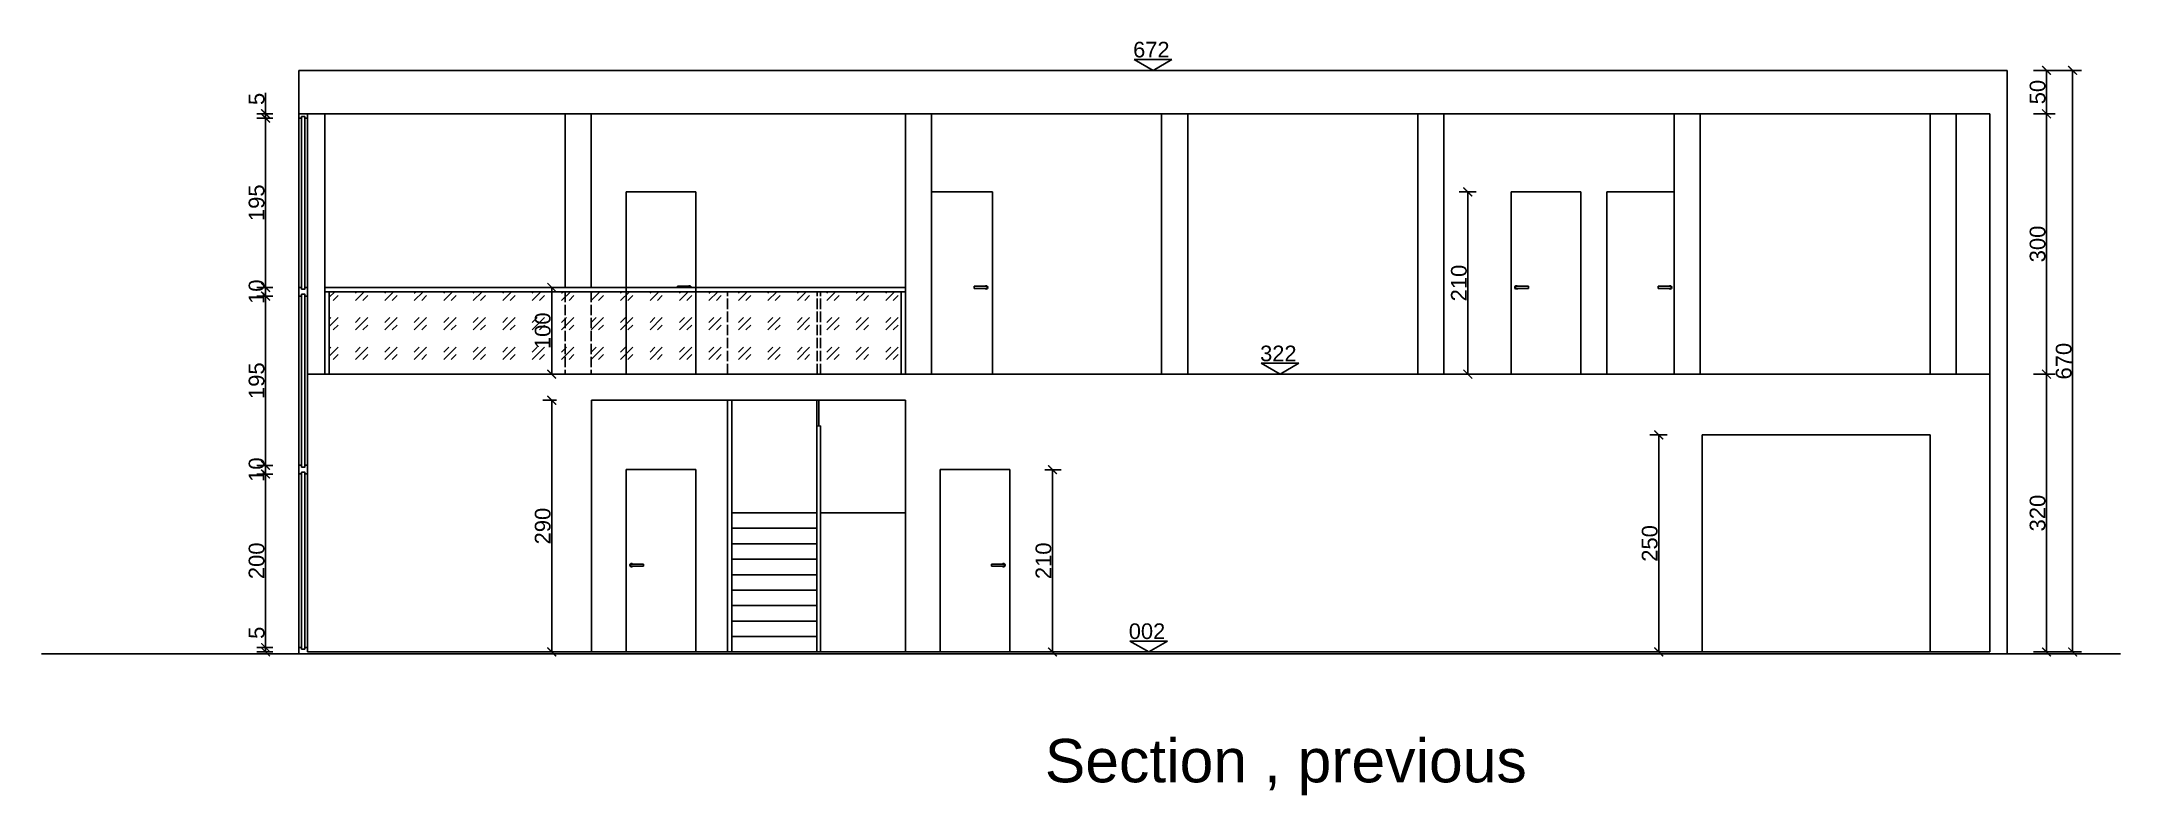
# Model space of a CAD drawing. Header units: millimetres. Extents: x 1227 to 9591, y 2506 to 9588.
# Drawn here: x 7197 to 9591, y 5899 to 6767 of the extents above; entities that cross this region are included whole.
import ezdxf

# ---------------------------------------------------------------- set-up
doc = ezdxf.new("R2010")
doc.units = ezdxf.units.MM
doc.linetypes.add('ACAD_ISO02W100', pattern=[15, 12, -3])
for name, color, linetype in [('glass', 4, 'Continuous'), ('infissi', 8, 'Continuous'), ('linee a vista', 5, 'Continuous'), ('sectioned walls', 7, 'Continuous')]:
    doc.layers.add(name, color=color, linetype=linetype)
doc.layers.add('Quote', color=2, linetype='Continuous', lineweight=9)
doc.styles.get("Standard").update_dxf_attribs({"font": 'arial.ttf'})
doc.dimstyles.new('ISO-25', dxfattribs={"dimscale": 1.006, "dimtxt": 2.5, "dimasz": 2.5, "dimexe": 1.251, "dimexo": 0.625, "dimtad": 1, "dimtxsty": 'Standard', "dimcen": 2.5, "dimadec": 0, "dimazin": 0, "dimtfac": 1, "dimtmove": 0, "dimatfit": 3, "dimfxl": 1, "dimarcsym": 0})

msp = doc.modelspace()

# ---------------------------------------------------------------- texts
at = {"layer": 'linee a vista', "color": 3, "linetype": 'ACAD_ISO02W100', "lineweight": 0, "insert": (8352.176, 5963.906), "char_height": 50, "attachment_point": 1}
msp.add_mtext_dynamic_manual_height_columns('Section , previous', width=567.98381, gutter_width=12.5, heights=[0], dxfattribs=at)
at = {"layer": 'Quote', "char_height": 18, "attachment_point": 1}
for s, insert in [('\\pxt6;672', (8453.903, 6767.024)), ('322', (8600.203, 6417.024)), ('002', (8448.905, 6097.024))]:
    msp.add_mtext_dynamic_manual_height_columns(s, width=247.53185, gutter_width=70.05, heights=[0], dxfattribs=dict(at, insert=insert))

# ---------------------------------------------------------------- blocks, each defined once
blk = doc.blocks.new('_ArchTick')
at = {"color": 0, "linetype": 'ByBlock', "const_width": 0.15}
blk.add_lwpolyline([(-0.5, -0.5), (0.5, 0.5)], dxfattribs=at)
blk = doc.blocks.new('*D6')
at = {"layer": 'Defpoints', "color": 0, "transparency": 16777216}
for p in [(9440.8, 6384.1), (9506, 6384.1), (9440.8, 6064.1)]:
    blk.add_point(p, dxfattribs=at)
at = {"layer": 'Quote', "color": 0, "lineweight": -2, "transparency": 16777216}
for p, q in [((9491.1, 6384.1), (9516.1, 6384.1)), ((9506, 6064.1), (9506, 6384.1)), ((9491.1, 6064.1), (9516.1, 6064.1))]:
    blk.add_line(p, q, dxfattribs=at)
at = {"layer": 'Quote', "color": 0, "lineweight": -2, "transparency": 16777216, "xscale": 10.06, "yscale": 10.06, "zscale": 10.06}
for p, rotation in [((9506, 6384.1), 90), ((9506, 6064.1), 270)]:
    blk.add_blockref('_ArchTick', p, dxfattribs=dict(at, rotation=rotation))
at = {"layer": 'Quote', "color": 0, "transparency": 16777216, "insert": (9495.8, 6224.1), "char_height": 18.11, "attachment_point": 5, "rotation": 90}
blk.add_mtext('320', dxfattribs=at)
blk = doc.blocks.new('*D7')
at = {"layer": 'Defpoints', "color": 0, "transparency": 16777216}
for p in [(9440.8, 6684.1), (9506, 6684.1), (9440.8, 6384.1)]:
    blk.add_point(p, dxfattribs=at)
at = {"layer": 'Quote', "color": 0, "lineweight": -2, "transparency": 16777216}
for p, q in [((9491.1, 6684.1), (9516.1, 6684.1)), ((9506, 6384.1), (9506, 6684.1)), ((9491.1, 6384.1), (9516.1, 6384.1))]:
    blk.add_line(p, q, dxfattribs=at)
at = {"layer": 'Quote', "color": 0, "lineweight": -2, "transparency": 16777216, "xscale": 10.06, "yscale": 10.06, "zscale": 10.06}
for p, rotation in [((9506, 6684.1), 90), ((9506, 6384.1), 270)]:
    blk.add_blockref('_ArchTick', p, dxfattribs=dict(at, rotation=rotation))
at = {"layer": 'Quote', "color": 0, "transparency": 16777216, "insert": (9495.8, 6534.1), "char_height": 18.11, "attachment_point": 5, "rotation": 90}
blk.add_mtext('300', dxfattribs=at)
blk = doc.blocks.new('*D8')
at = {"layer": 'Defpoints', "color": 0, "transparency": 16777216}
for p in [(9440.8, 6734.1), (9506, 6734.1), (9440.8, 6684.1)]:
    blk.add_point(p, dxfattribs=at)
at = {"layer": 'Quote', "color": 0, "lineweight": -2, "transparency": 16777216}
for p, q in [((9491.1, 6734.1), (9516.1, 6734.1)), ((9506, 6684.1), (9506, 6734.1)), ((9491.1, 6684.1), (9516.1, 6684.1))]:
    blk.add_line(p, q, dxfattribs=at)
at = {"layer": 'Quote', "color": 0, "lineweight": -2, "transparency": 16777216, "xscale": 10.06, "yscale": 10.06, "zscale": 10.06}
for p, rotation in [((9506, 6734.1), 90), ((9506, 6684.1), 270)]:
    blk.add_blockref('_ArchTick', p, dxfattribs=dict(at, rotation=rotation))
at = {"layer": 'Quote', "color": 0, "transparency": 16777216, "insert": (9495.8, 6709.1), "char_height": 18.11, "attachment_point": 5, "rotation": 90}
blk.add_mtext('50', dxfattribs=at)
blk = doc.blocks.new('*D2')
at = {"layer": 'Defpoints', "color": 0, "transparency": 16777216}
for p in [(9440.8, 6734.1), (9536.1, 6734.1), (9440.8, 6064.1)]:
    blk.add_point(p, dxfattribs=at)
at = {"layer": 'Quote', "color": 0, "lineweight": -2, "transparency": 16777216}
for p, q in [((9491.1, 6734.1), (9546.2, 6734.1)), ((9536.1, 6064.1), (9536.1, 6734.1)), ((9491.1, 6064.1), (9546.2, 6064.1))]:
    blk.add_line(p, q, dxfattribs=at)
at = {"layer": 'Quote', "color": 0, "lineweight": -2, "transparency": 16777216, "xscale": 10.06, "yscale": 10.06, "zscale": 10.06}
for p, rotation in [((9536.1, 6734.1), 90), ((9536.1, 6064.1), 270)]:
    blk.add_blockref('_ArchTick', p, dxfattribs=dict(at, rotation=rotation))
at = {"layer": 'Quote', "color": 0, "transparency": 16777216, "insert": (9525.9, 6399.1), "char_height": 18.11, "attachment_point": 5, "rotation": 90}
blk.add_mtext('670', dxfattribs=at)
blk = doc.blocks.new('*D9')
at = {"layer": 'Defpoints', "color": 0, "transparency": 16777216}
for p in [(9109.2, 6314.1), (9059.3, 6064.1), (9109.2, 6064.1)]:
    blk.add_point(p, dxfattribs=at)
at = {"layer": 'Quote', "color": 0, "lineweight": -2, "transparency": 16777216}
for p, q in [((9069, 6314.1), (9049.2, 6314.1)), ((9059.3, 6314.1), (9059.3, 6064.1)), ((9069, 6064.1), (9049.2, 6064.1))]:
    blk.add_line(p, q, dxfattribs=at)
at = {"layer": 'Quote', "color": 0, "lineweight": -2, "transparency": 16777216, "xscale": 10.06, "yscale": 10.06, "zscale": 10.06}
for p, rotation in [((9059.3, 6314.1), 90), ((9059.3, 6064.1), 270)]:
    blk.add_blockref('_ArchTick', p, dxfattribs=dict(at, rotation=rotation))
at = {"layer": 'Quote', "color": 0, "transparency": 16777216, "insert": (9049, 6189.1), "char_height": 18.11, "attachment_point": 5, "rotation": 90}
blk.add_mtext('250', dxfattribs=at)
blk = doc.blocks.new('*D10')
at = {"layer": 'Defpoints', "color": 0, "transparency": 16777216}
for p in [(7829.8, 6354.1), (7784.2, 6064.1), (7829.8, 6064.1)]:
    blk.add_point(p, dxfattribs=at)
at = {"layer": 'Quote', "color": 0, "lineweight": -2, "transparency": 16777216}
for p, q in [((7789.6, 6354.1), (7774.1, 6354.1)), ((7784.2, 6354.1), (7784.2, 6064.1)), ((7789.6, 6064.1), (7774.1, 6064.1))]:
    blk.add_line(p, q, dxfattribs=at)
at = {"layer": 'Quote', "color": 0, "lineweight": -2, "transparency": 16777216, "xscale": 10.06, "yscale": 10.06, "zscale": 10.06}
for p, rotation in [((7784.2, 6354.1), 90), ((7784.2, 6064.1), 270)]:
    blk.add_blockref('_ArchTick', p, dxfattribs=dict(at, rotation=rotation))
at = {"layer": 'Quote', "color": 0, "transparency": 16777216, "insert": (7773.9, 6209.1), "char_height": 18.11, "attachment_point": 5, "rotation": 90}
blk.add_mtext('290', dxfattribs=at)
blk = doc.blocks.new('*D11')
at = {"layer": 'Defpoints', "color": 0, "transparency": 16777216}
for p in [(8311.9, 6274.1), (8311.9, 6064.1), (8361, 6064.1)]:
    blk.add_point(p, dxfattribs=at)
at = {"layer": 'Quote', "color": 0, "lineweight": -2, "transparency": 16777216}
for p, q in [((8352.2, 6274.1), (8371, 6274.1)), ((8361, 6274.1), (8361, 6064.1)), ((8352.2, 6064.1), (8371, 6064.1))]:
    blk.add_line(p, q, dxfattribs=at)
at = {"layer": 'Quote', "color": 0, "lineweight": -2, "transparency": 16777216, "xscale": 10.06, "yscale": 10.06, "zscale": 10.06}
for p, rotation in [((8361, 6274.1), 90), ((8361, 6064.1), 270)]:
    blk.add_blockref('_ArchTick', p, dxfattribs=dict(at, rotation=rotation))
at = {"layer": 'Quote', "color": 0, "transparency": 16777216, "insert": (8350.7, 6169.1), "char_height": 18.11, "attachment_point": 5, "rotation": 90}
blk.add_mtext('210', dxfattribs=at)
blk = doc.blocks.new('*D3')
at = {"layer": 'Defpoints', "color": 0, "transparency": 16777216}
for p in [(7829.8, 6484.1), (7784.2, 6384.1), (7829.8, 6384.1)]:
    blk.add_point(p, dxfattribs=at)
at = {"layer": 'Quote', "color": 0, "lineweight": -2, "transparency": 16777216}
for p, q in [((7789.5, 6484.1), (7774.1, 6484.1)), ((7784.2, 6484.1), (7784.2, 6384.1)), ((7789.5, 6384.1), (7774.1, 6384.1))]:
    blk.add_line(p, q, dxfattribs=at)
at = {"layer": 'Quote', "color": 0, "lineweight": -2, "transparency": 16777216, "xscale": 10.06, "yscale": 10.06, "zscale": 10.06}
for p, rotation in [((7784.2, 6484.1), 90), ((7784.2, 6384.1), 270)]:
    blk.add_blockref('_ArchTick', p, dxfattribs=dict(at, rotation=rotation))
at = {"layer": 'Quote', "color": 0, "transparency": 16777216, "insert": (7773.9, 6434.1), "char_height": 18.11, "attachment_point": 5, "rotation": 90}
blk.add_mtext('100', dxfattribs=at)
blk = doc.blocks.new('*D12')
at = {"layer": 'Defpoints', "color": 0, "transparency": 16777216}
for p in [(8889.4, 6594.1), (8839.4, 6384.1), (8889.4, 6384.1)]:
    blk.add_point(p, dxfattribs=at)
at = {"layer": 'Quote', "color": 0, "lineweight": -2, "transparency": 16777216}
for p, q in [((8849.2, 6594.1), (8829.4, 6594.1)), ((8839.4, 6594.1), (8839.4, 6384.1)), ((8849.2, 6384.1), (8829.4, 6384.1))]:
    blk.add_line(p, q, dxfattribs=at)
at = {"layer": 'Quote', "color": 0, "lineweight": -2, "transparency": 16777216, "xscale": 10.06, "yscale": 10.06, "zscale": 10.06}
for p, rotation in [((8839.4, 6594.1), 90), ((8839.4, 6384.1), 270)]:
    blk.add_blockref('_ArchTick', p, dxfattribs=dict(at, rotation=rotation))
at = {"layer": 'Quote', "color": 0, "transparency": 16777216, "insert": (8829.2, 6489.1), "char_height": 18.11, "attachment_point": 5, "rotation": 90}
blk.add_mtext('210', dxfattribs=at)
blk = doc.blocks.new('*D13')
at = {"layer": 'Defpoints', "color": 0, "transparency": 16777216}
for p in [(7454.6, 6069.1), (7503, 6069.1), (7503, 6064.1)]:
    blk.add_point(p, dxfattribs=at)
at = {"layer": 'Quote', "color": 0, "lineweight": -2, "transparency": 16777216}
for p, q in [((7454.6, 6069.1), (7454.6, 6093.2)), ((7462.8, 6069.1), (7444.5, 6069.1)), ((7462.8, 6064.1), (7444.5, 6064.1)), ((7454.6, 6064.1), (7454.6, 6069.1))]:
    blk.add_line(p, q, dxfattribs=at)
at = {"layer": 'Quote', "color": 0, "lineweight": -2, "transparency": 16777216, "xscale": 10.06, "yscale": 10.06, "zscale": 10.06}
for p, rotation in [((7454.6, 6069.1), 90), ((7454.6, 6064.1), 270)]:
    blk.add_blockref('_ArchTick', p, dxfattribs=dict(at, rotation=rotation))
at = {"layer": 'Quote', "color": 0, "transparency": 16777216, "insert": (7444.4, 6086.2), "char_height": 18.1, "attachment_point": 5, "rotation": 90}
blk.add_mtext('5', dxfattribs=at)
blk = doc.blocks.new('*D14')
at = {"layer": 'Defpoints', "color": 0, "transparency": 16777216}
for p in [(7454.6, 6269.1), (7503, 6269.1), (7503, 6069.1)]:
    blk.add_point(p, dxfattribs=at)
at = {"layer": 'Quote', "color": 0, "lineweight": -2, "transparency": 16777216}
for p, q in [((7462.8, 6269.1), (7444.5, 6269.1)), ((7454.6, 6069.1), (7454.6, 6269.1)), ((7462.8, 6069.1), (7444.5, 6069.1))]:
    blk.add_line(p, q, dxfattribs=at)
at = {"layer": 'Quote', "color": 0, "lineweight": -2, "transparency": 16777216, "xscale": 10.06, "yscale": 10.06, "zscale": 10.06}
for p, rotation in [((7454.6, 6269.1), 90), ((7454.6, 6069.1), 270)]:
    blk.add_blockref('_ArchTick', p, dxfattribs=dict(at, rotation=rotation))
at = {"layer": 'Quote', "color": 0, "transparency": 16777216, "insert": (7444.3, 6169.1), "char_height": 18.11, "attachment_point": 5, "rotation": 90}
blk.add_mtext('200', dxfattribs=at)
blk = doc.blocks.new('*D4')
at = {"layer": 'Defpoints', "color": 0, "transparency": 16777216}
for p in [(7454.6, 6279.1), (7503, 6279.1), (7503, 6269.1)]:
    blk.add_point(p, dxfattribs=at)
at = {"layer": 'Quote', "color": 0, "lineweight": -2, "transparency": 16777216}
for p, q in [((7462.8, 6279.1), (7444.5, 6279.1)), ((7454.6, 6269.1), (7454.6, 6279.1)), ((7462.8, 6269.1), (7444.5, 6269.1))]:
    blk.add_line(p, q, dxfattribs=at)
at = {"layer": 'Quote', "color": 0, "lineweight": -2, "transparency": 16777216, "xscale": 10.06, "yscale": 10.06, "zscale": 10.06}
for p, rotation in [((7454.6, 6279.1), 90), ((7454.6, 6269.1), 270)]:
    blk.add_blockref('_ArchTick', p, dxfattribs=dict(at, rotation=rotation))
at = {"layer": 'Quote', "color": 0, "transparency": 16777216, "insert": (7444.3, 6274.1), "char_height": 18.11, "attachment_point": 5, "rotation": 90}
blk.add_mtext('10', dxfattribs=at)
blk = doc.blocks.new('*D15')
at = {"layer": 'Defpoints', "color": 0, "transparency": 16777216}
for p in [(7454.6, 6474.1), (7503, 6474.1), (7503, 6279.1)]:
    blk.add_point(p, dxfattribs=at)
at = {"layer": 'Quote', "color": 0, "lineweight": -2, "transparency": 16777216}
for p, q in [((7462.8, 6474.1), (7444.5, 6474.1)), ((7454.6, 6279.1), (7454.6, 6474.1)), ((7462.8, 6279.1), (7444.5, 6279.1))]:
    blk.add_line(p, q, dxfattribs=at)
at = {"layer": 'Quote', "color": 0, "lineweight": -2, "transparency": 16777216, "xscale": 10.06, "yscale": 10.06, "zscale": 10.06}
for p, rotation in [((7454.6, 6474.1), 90), ((7454.6, 6279.1), 270)]:
    blk.add_blockref('_ArchTick', p, dxfattribs=dict(at, rotation=rotation))
at = {"layer": 'Quote', "color": 0, "transparency": 16777216, "insert": (7444.3, 6376.6), "char_height": 18.11, "attachment_point": 5, "rotation": 90}
blk.add_mtext('195', dxfattribs=at)
blk = doc.blocks.new('*D5')
at = {"layer": 'Defpoints', "color": 0, "transparency": 16777216}
for p in [(7454.6, 6484.1), (7503, 6484.1), (7503, 6474.1)]:
    blk.add_point(p, dxfattribs=at)
at = {"layer": 'Quote', "color": 0, "lineweight": -2, "transparency": 16777216}
for p, q in [((7462.8, 6484.1), (7444.5, 6484.1)), ((7462.8, 6474.1), (7444.5, 6474.1)), ((7454.6, 6474.1), (7454.6, 6484.1))]:
    blk.add_line(p, q, dxfattribs=at)
at = {"layer": 'Quote', "color": 0, "lineweight": -2, "transparency": 16777216, "xscale": 10.06, "yscale": 10.06, "zscale": 10.06}
for p, rotation in [((7454.6, 6484.1), 90), ((7454.6, 6474.1), 270)]:
    blk.add_blockref('_ArchTick', p, dxfattribs=dict(at, rotation=rotation))
at = {"layer": 'Quote', "color": 0, "transparency": 16777216, "insert": (7444.3, 6479.1), "char_height": 18.11, "attachment_point": 5, "rotation": 90}
blk.add_mtext('10', dxfattribs=at)
blk = doc.blocks.new('*D16')
at = {"layer": 'Defpoints', "color": 0, "transparency": 16777216}
for p in [(7454.6, 6679.1), (7503, 6679.1), (7503, 6484.1)]:
    blk.add_point(p, dxfattribs=at)
at = {"layer": 'Quote', "color": 0, "lineweight": -2, "transparency": 16777216}
for p, q in [((7462.8, 6679.1), (7444.5, 6679.1)), ((7454.6, 6484.1), (7454.6, 6679.1)), ((7462.7, 6484.1), (7444.5, 6484.1))]:
    blk.add_line(p, q, dxfattribs=at)
at = {"layer": 'Quote', "color": 0, "lineweight": -2, "transparency": 16777216, "xscale": 10.06, "yscale": 10.06, "zscale": 10.06}
for p, rotation in [((7454.6, 6679.1), 90), ((7454.6, 6484.1), 270)]:
    blk.add_blockref('_ArchTick', p, dxfattribs=dict(at, rotation=rotation))
at = {"layer": 'Quote', "color": 0, "transparency": 16777216, "insert": (7444.3, 6581.6), "char_height": 18.11, "attachment_point": 5, "rotation": 90}
blk.add_mtext('195', dxfattribs=at)
blk = doc.blocks.new('*D17')
at = {"layer": 'Defpoints', "color": 0, "transparency": 16777216}
for p in [(7454.6, 6684.1), (7503, 6684.1), (7503, 6679.1)]:
    blk.add_point(p, dxfattribs=at)
at = {"layer": 'Quote', "color": 0, "lineweight": -2, "transparency": 16777216}
for p, q in [((7454.6, 6684.1), (7454.6, 6708.2)), ((7462.8, 6684.1), (7444.5, 6684.1)), ((7454.6, 6679.1), (7454.6, 6684.1)), ((7462.8, 6679.1), (7444.5, 6679.1))]:
    blk.add_line(p, q, dxfattribs=at)
at = {"layer": 'Quote', "color": 0, "lineweight": -2, "transparency": 16777216, "xscale": 10.06, "yscale": 10.06, "zscale": 10.06}
for p, rotation in [((7454.6, 6684.1), 90), ((7454.6, 6679.1), 270)]:
    blk.add_blockref('_ArchTick', p, dxfattribs=dict(at, rotation=rotation))
at = {"layer": 'Quote', "color": 0, "transparency": 16777216, "insert": (7444.4, 6701.2), "char_height": 18.1, "attachment_point": 5, "rotation": 90}
blk.add_mtext('5', dxfattribs=at)

# ---------------------------------------------------------------- dimensions: what is measured, and where the dimension line sits
at = {"layer": 'Quote'}
for base, p1, p2, override, picture, middle in [((9506.037, 6734.137), (9440.849, 6684.137), (9440.849, 6734.137), {"dimtxt": 18, "dimasz": 10, "dimexe": 10, "dimexo": 50, "dimgap": 1, "dimblk1": 'ArchTick', "dimblk2": 'ArchTick', "dimsah": 1}, '*D8', (9495.786, 6709.137)), ((9536.12, 6734.137), (9440.849, 6064.137), (9440.849, 6734.137), {"dimtxt": 18, "dimasz": 10, "dimexe": 10, "dimexo": 50, "dimgap": 1, "dimblk1": 'ArchTick', "dimblk2": 'ArchTick', "dimsah": 1}, '*D2', (9525.869, 6399.137)), ((7454.583, 6684.137), (7502.991, 6679.137), (7502.991, 6684.137), {"dimtxt": 18, "dimasz": 10, "dimexe": 10, "dimexo": 40, "dimgap": 1, "dimblk1": 'ArchTick', "dimblk2": 'ArchTick', "dimsah": 1}, '*D17', (7444.369, 6701.207)), ((7454.583, 6679.137), (7502.987, 6484.137), (7502.991, 6679.137), {"dimtxt": 18, "dimasz": 10, "dimexe": 10, "dimexo": 40, "dimgap": 1, "dimblk1": 'ArchTick', "dimblk2": 'ArchTick', "dimsah": 1}, '*D16', (7444.332, 6581.637)), ((9506.037, 6684.137), (9440.849, 6384.137), (9440.849, 6684.137), {"dimtxt": 18, "dimasz": 10, "dimexe": 10, "dimexo": 50, "dimgap": 1, "dimblk1": 'ArchTick', "dimblk2": 'ArchTick', "dimsah": 1}, '*D7', (9495.78, 6534.137)), ((8839.412, 6384.137), (8889.395, 6594.137), (8889.395, 6384.137), {"dimtxt": 18, "dimasz": 10, "dimexe": 10, "dimexo": 40, "dimgap": 1, "dimblk1": 'ArchTick', "dimblk2": 'ArchTick', "dimsah": 1}, '*D12', (8829.16, 6489.137)), ((7784.158, 6384.137), (7829.79, 6484.137), (7829.79, 6384.137), {"dimtxt": 18, "dimasz": 10, "dimexe": 10, "dimexo": 40, "dimgap": 1, "dimblk1": 'ArchTick', "dimblk2": 'ArchTick', "dimsah": 1}, '*D3', (7773.907, 6434.137)), ((7454.583, 6474.137), (7502.991, 6279.137), (7502.991, 6474.137), {"dimtxt": 18, "dimasz": 10, "dimexe": 10, "dimexo": 40, "dimgap": 1, "dimblk1": 'ArchTick', "dimblk2": 'ArchTick', "dimsah": 1}, '*D15', (7444.332, 6376.637)), ((9506.037, 6384.137), (9440.849, 6064.137), (9440.849, 6384.137), {"dimtxt": 18, "dimasz": 10, "dimexe": 10, "dimexo": 50, "dimgap": 1, "dimblk1": 'ArchTick', "dimblk2": 'ArchTick', "dimsah": 1}, '*D6', (9495.78, 6224.137)), ((7784.158, 6064.137), (7829.835, 6354.137), (7829.835, 6064.137), {"dimtxt": 18, "dimasz": 10, "dimexe": 10, "dimexo": 40, "dimgap": 1, "dimblk1": 'ArchTick', "dimblk2": 'ArchTick', "dimsah": 1}, '*D10', (7773.907, 6209.137)), ((9059.255, 6064.137), (9109.249, 6314.137), (9109.249, 6064.137), {"dimtxt": 18, "dimasz": 10, "dimexe": 10, "dimexo": 40, "dimgap": 1, "dimblk1": 'ArchTick', "dimblk2": 'ArchTick', "dimsah": 1}, '*D9', (9049.004, 6189.137)), ((7454.583, 6269.137), (7502.991, 6069.137), (7502.991, 6269.137), {"dimtxt": 18, "dimasz": 10, "dimexe": 10, "dimexo": 40, "dimgap": 1, "dimblk1": 'ArchTick', "dimblk2": 'ArchTick', "dimsah": 1}, '*D14', (7444.332, 6169.137)), ((8360.961, 6064.137), (8311.922, 6274.137), (8311.922, 6064.137), {"dimtxt": 18, "dimasz": 10, "dimexe": 10, "dimexo": 40, "dimgap": 1, "dimblk1": 'ArchTick', "dimblk2": 'ArchTick', "dimsah": 1}, '*D11', (8350.709, 6169.137)), ((7454.583, 6069.137), (7502.991, 6064.137), (7502.991, 6069.137), {"dimtxt": 18, "dimasz": 10, "dimexe": 10, "dimexo": 40, "dimgap": 1, "dimblk1": 'ArchTick', "dimblk2": 'ArchTick', "dimsah": 1}, '*D13', (7444.369, 6086.207))]:
    dim = msp.add_linear_dim(base=base, p1=p1, p2=p2, angle=90, dimstyle='ISO-25', override=override, dxfattribs=at)
    dim.commit()
    dim.dimension.update_dxf_attribs({"geometry": picture, "text_midpoint": middle})
for base, p1, p2, picture, middle in [((7454.583, 6484.137), (7502.991, 6474.137), (7502.991, 6484.137), '*D5', (7454.583, 6479.137)), ((7454.583, 6279.137), (7502.991, 6269.137), (7502.991, 6279.137), '*D4', (7454.583, 6274.137))]:
    dim = msp.add_linear_dim(base=base, p1=p1, p2=p2, angle=90, dimstyle='ISO-25', override={"dimtxt": 18, "dimasz": 10, "dimexe": 10, "dimexo": 40, "dimgap": 1, "dimblk1": 'ArchTick', "dimblk2": 'ArchTick', "dimsah": 1}, dxfattribs=at)
    dim.commit()
    dim.dimension.update_dxf_attribs({"geometry": picture, "text_midpoint": middle, "dimtype": 160})

# ---------------------------------------------------------------- hatches: boundary and pattern name
at = {"layer": 'glass'}
h = msp.add_hatch(dxfattribs=at)
h.set_pattern_fill('GOST_GLASS', color=256, scale=4)
h.set_pattern_definition([(45, (1346.805, -3679.372), (33.941125, 0), [20, -28]), (45, (1355.29, -3679.372), (33.941125, 0), [8, -40]), (45, (1346.805, -3670.887), (33.941125, 0), [8, -40])])
h.paths.add_polyline_path([(7799.79, 6479.137), (7527.951, 6479.137), (7527.951, 6384.137), (7799.79, 6384.137)])
h.paths.add_polyline_path([(7829.79, 6479.137), (7799.79, 6479.137), (7799.79, 6384.137), (7829.79, 6384.137)])
h.paths.add_polyline_path([(8186.669, 6479.137), (7829.79, 6479.137), (7829.79, 6384.137), (8186.669, 6384.137)])

# ---------------------------------------------------------------- linework, layer by layer
for p, q in [((8476.918, 6734.137), (8455.267, 6746.637)), ((8455.267, 6746.637), (8498.568, 6746.637)), ((8476.918, 6734.137), (8498.568, 6746.637)), ((9460.849, 6062.137), (9460.849, 6734.137)), ((9440.849, 6064.137), (9440.849, 6684.137)), ((8623.218, 6384.137), (8601.567, 6396.637)), ((8601.567, 6396.637), (8644.869, 6396.637)), ((8623.218, 6384.137), (8644.869, 6396.637)), ((7196.576, 6062.137), (9591.137, 6062.137)), ((7502.991, 6064.137), (9440.849, 6064.137)), ((8471.92, 6064.137), (8450.269, 6076.637)), ((8450.269, 6076.637), (8493.57, 6076.637)), ((8471.92, 6064.137), (8493.57, 6076.637))]:
    msp.add_line(p, q)
at = {"layer": 'glass', "color": 8}
for p, q in [((7492.987, 6484.137), (7492.987, 6679.137)), ((7502.987, 6484.137), (7502.991, 6679.137)), ((7492.987, 6279.137), (7492.987, 6474.137)), ((7502.987, 6279.137), (7502.987, 6474.137)), ((7492.987, 6069.137), (7492.987, 6269.137)), ((7502.991, 6069.137), (7502.991, 6269.137))]:
    msp.add_line(p, q, dxfattribs=at)
at = {"layer": 'glass'}
for p, q in [((7495.987, 6482.137), (7495.987, 6679.137)), ((7499.987, 6482.137), (7499.987, 6679.137)), ((7495.987, 6277.137), (7495.987, 6476.137)), ((7499.987, 6277.137), (7499.987, 6476.137)), ((7495.987, 6069.137), (7495.987, 6271.137)), ((7499.987, 6069.137), (7499.987, 6271.137))]:
    msp.add_line(p, q, dxfattribs=at)
at = {"layer": 'infissi'}
for p, q in [((7869.991, 6384.137), (7869.991, 6594.137)), ((7869.991, 6594.137), (7950.219, 6594.137)), ((7950.219, 6384.137), (7950.219, 6594.137)), ((8221.669, 6594.137), (8291.904, 6594.137)), ((8291.904, 6384.137), (8291.904, 6594.137)), ((8889.395, 6384.137), (8889.395, 6594.137)), ((8889.395, 6594.137), (8969.623, 6594.137)), ((8969.623, 6384.137), (8969.623, 6594.137)), ((8999.623, 6384.137), (8999.623, 6594.137)), ((8999.623, 6594.137), (9076.916, 6594.137)), ((7928.932, 6484.137), (7928.932, 6485.387)), ((7928.932, 6485.387), (7943.932, 6485.387)), ((7943.932, 6485.387), (7943.932, 6484.137)), ((8270.617, 6482.887), (8270.617, 6485.387)), ((8270.617, 6485.387), (8285.617, 6485.387)), ((8285.617, 6482.887), (8270.617, 6482.887)), ((8285.617, 6485.387), (8285.617, 6482.887)), ((8909.395, 6485.387), (8894.395, 6485.387)), ((8894.395, 6485.387), (8894.395, 6482.887)), ((8894.395, 6482.887), (8909.395, 6482.887)), ((8909.395, 6482.887), (8909.395, 6485.387)), ((9058.564, 6482.887), (9058.564, 6485.387)), ((9058.564, 6485.387), (9073.564, 6485.387)), ((9073.564, 6482.887), (9058.564, 6482.887)), ((9073.564, 6485.387), (9073.564, 6482.887)), ((7870.006, 6064.137), (7870.006, 6274.137)), ((7870.006, 6274.137), (7950.233, 6274.137)), ((7950.233, 6064.137), (7950.233, 6274.137)), ((8231.694, 6064.137), (8231.694, 6274.137)), ((8231.694, 6274.137), (8311.922, 6274.137)), ((8311.922, 6064.137), (8311.922, 6274.137)), ((7870.006, 6064.137), (7870.006, 6164.137)), ((7890.006, 6165.387), (7875.006, 6165.387)), ((7875.006, 6165.387), (7875.006, 6162.887)), ((7875.006, 6162.887), (7890.006, 6162.887)), ((7890.006, 6162.887), (7890.006, 6165.387)), ((8290.635, 6162.887), (8290.635, 6165.387)), ((8290.635, 6165.387), (8305.635, 6165.387)), ((8305.635, 6162.887), (8290.635, 6162.887)), ((8305.635, 6165.387), (8305.635, 6162.887))]:
    msp.add_line(p, q, dxfattribs=at)
for centre, start, end in [((7942.932, 6484.137), 0, 141.317813), ((8284.617, 6484.137), 218.682187, 141.317813), ((8895.395, 6484.137), 38.682187, 321.317813), ((9072.564, 6484.137), 218.682187, 141.317813), ((7876.006, 6164.137), 38.682187, 321.317813), ((8304.635, 6164.137), 218.682187, 141.317813)]:
    msp.add_arc(centre, 2, start, end, dxfattribs=at)
at = {"layer": 'linee a vista'}
for p, q in [((7522.951, 6384.137), (7522.951, 6684.137)), ((7799.79, 6484.137), (7799.79, 6684.137)), ((7829.79, 6484.137), (7829.79, 6684.137)), ((8191.669, 6384.137), (8191.669, 6684.137)), ((8221.669, 6384.137), (8221.669, 6684.137)), ((8486.752, 6384.137), (8486.752, 6684.137)), ((8516.752, 6384.137), (8516.752, 6684.137)), ((8781.834, 6384.137), (8781.834, 6684.137)), ((8811.834, 6384.137), (8811.834, 6684.137)), ((9076.916, 6384.137), (9076.916, 6684.137)), ((9106.916, 6384.137), (9106.916, 6684.137)), ((9371.999, 6384.137), (9371.999, 6684.137)), ((9401.999, 6384.137), (9401.999, 6684.137)), ((7522.951, 6484.137), (8191.669, 6484.137)), ((7522.951, 6479.137), (8191.669, 6479.137)), ((7527.951, 6384.137), (7527.951, 6479.137)), ((8186.669, 6384.137), (8186.669, 6479.137)), ((7502.991, 6384.137), (9440.849, 6384.137)), ((7829.835, 6064.137), (7829.835, 6354.137)), ((7829.835, 6354.137), (8191.719, 6354.137)), ((7986.716, 6064.137), (7986.716, 6354.137)), ((7991.716, 6064.137), (7991.716, 6354.137)), ((8089.716, 6064.137), (8089.716, 6354.137)), ((8091.716, 6324.382), (8091.716, 6354.137)), ((8191.719, 6064.137), (8191.719, 6354.137)), ((8089.716, 6324.337), (8093.716, 6324.426)), ((8093.716, 6064.137), (8093.716, 6324.426)), ((9109.249, 6064.137), (9109.249, 6314.137)), ((9109.249, 6314.137), (9372.058, 6314.137)), ((9372.058, 6064.137), (9372.058, 6314.137)), ((7991.716, 6224.337), (8089.716, 6224.337)), ((7991.716, 6206.537), (8089.716, 6206.537)), ((8093.716, 6224.426), (8191.716, 6224.337)), ((7991.716, 6188.737), (8089.716, 6188.737)), ((7991.716, 6170.937), (8089.716, 6170.937)), ((7991.716, 6153.137), (8089.716, 6153.137)), ((7991.716, 6135.337), (8089.716, 6135.337)), ((7991.716, 6117.537), (8089.716, 6117.537)), ((7991.716, 6099.737), (8089.716, 6099.737)), ((7991.716, 6081.937), (8089.716, 6081.937))]:
    msp.add_line(p, q, dxfattribs=at)
at = {"layer": 'linee a vista', "linetype": 'ACAD_ISO02W100'}
for p, q in [((7799.79, 6479.137), (7799.79, 6384.137)), ((7829.79, 6479.137), (7829.79, 6384.137)), ((7986.671, 6384.137), (7986.671, 6479.137)), ((8089.765, 6384.137), (8089.765, 6479.137)), ((8093.765, 6384.137), (8093.765, 6479.137))]:
    msp.add_line(p, q, dxfattribs=at)
at = {"layer": 'sectioned walls'}
for p, q in [((7492.987, 6684.137), (7492.987, 6734.137)), ((7492.987, 6734.137), (9460.849, 6734.137)), ((7492.987, 6684.137), (9440.849, 6684.137)), ((7492.987, 6684.137), (7492.987, 6679.137)), ((7495.987, 6679.137), (7495.987, 6681.137)), ((7495.987, 6681.137), (7499.987, 6681.137)), ((7499.987, 6681.137), (7499.987, 6679.137)), ((7502.991, 6679.137), (7502.991, 6684.137)), ((7492.987, 6679.137), (7495.987, 6679.137)), ((7499.987, 6679.137), (7502.991, 6679.137)), ((7492.987, 6069.137), (7492.987, 6062.137)), ((7492.987, 6069.137), (7495.987, 6069.137)), ((7495.987, 6069.137), (7495.987, 6067.137)), ((7495.987, 6067.137), (7499.987, 6067.137)), ((7499.987, 6067.137), (7499.987, 6069.137)), ((7499.987, 6069.137), (7502.991, 6069.137)), ((7502.991, 6069.137), (7502.991, 6064.137))]:
    msp.add_line(p, q, dxfattribs=at)
for points in [[(7492.987, 6484.137), (7492.987, 6474.137), (7495.987, 6474.137), (7495.987, 6476.137), (7499.987, 6476.137), (7499.987, 6474.137), (7502.987, 6474.137), (7502.987, 6484.137), (7499.987, 6484.137), (7499.987, 6482.137), (7495.987, 6482.137), (7495.987, 6484.137)], [(7492.987, 6279.137), (7492.987, 6269.137), (7495.987, 6269.137), (7495.987, 6271.137), (7499.987, 6271.137), (7499.987, 6269.137), (7502.987, 6269.137), (7502.987, 6279.137), (7499.987, 6279.137), (7499.987, 6277.137), (7495.987, 6277.137), (7495.987, 6279.137)]]:
    msp.add_lwpolyline(points, close=True, dxfattribs=at)

msp.set_redraw_order([(e.dxf.handle, doc.entitydb.next_handle()) for e in msp.query("TEXT MTEXT ATTDEF DIMENSION ARC_DIMENSION")])  # texts and dimensions are drawn at this point

doc.saveas('drawing.dxf')
